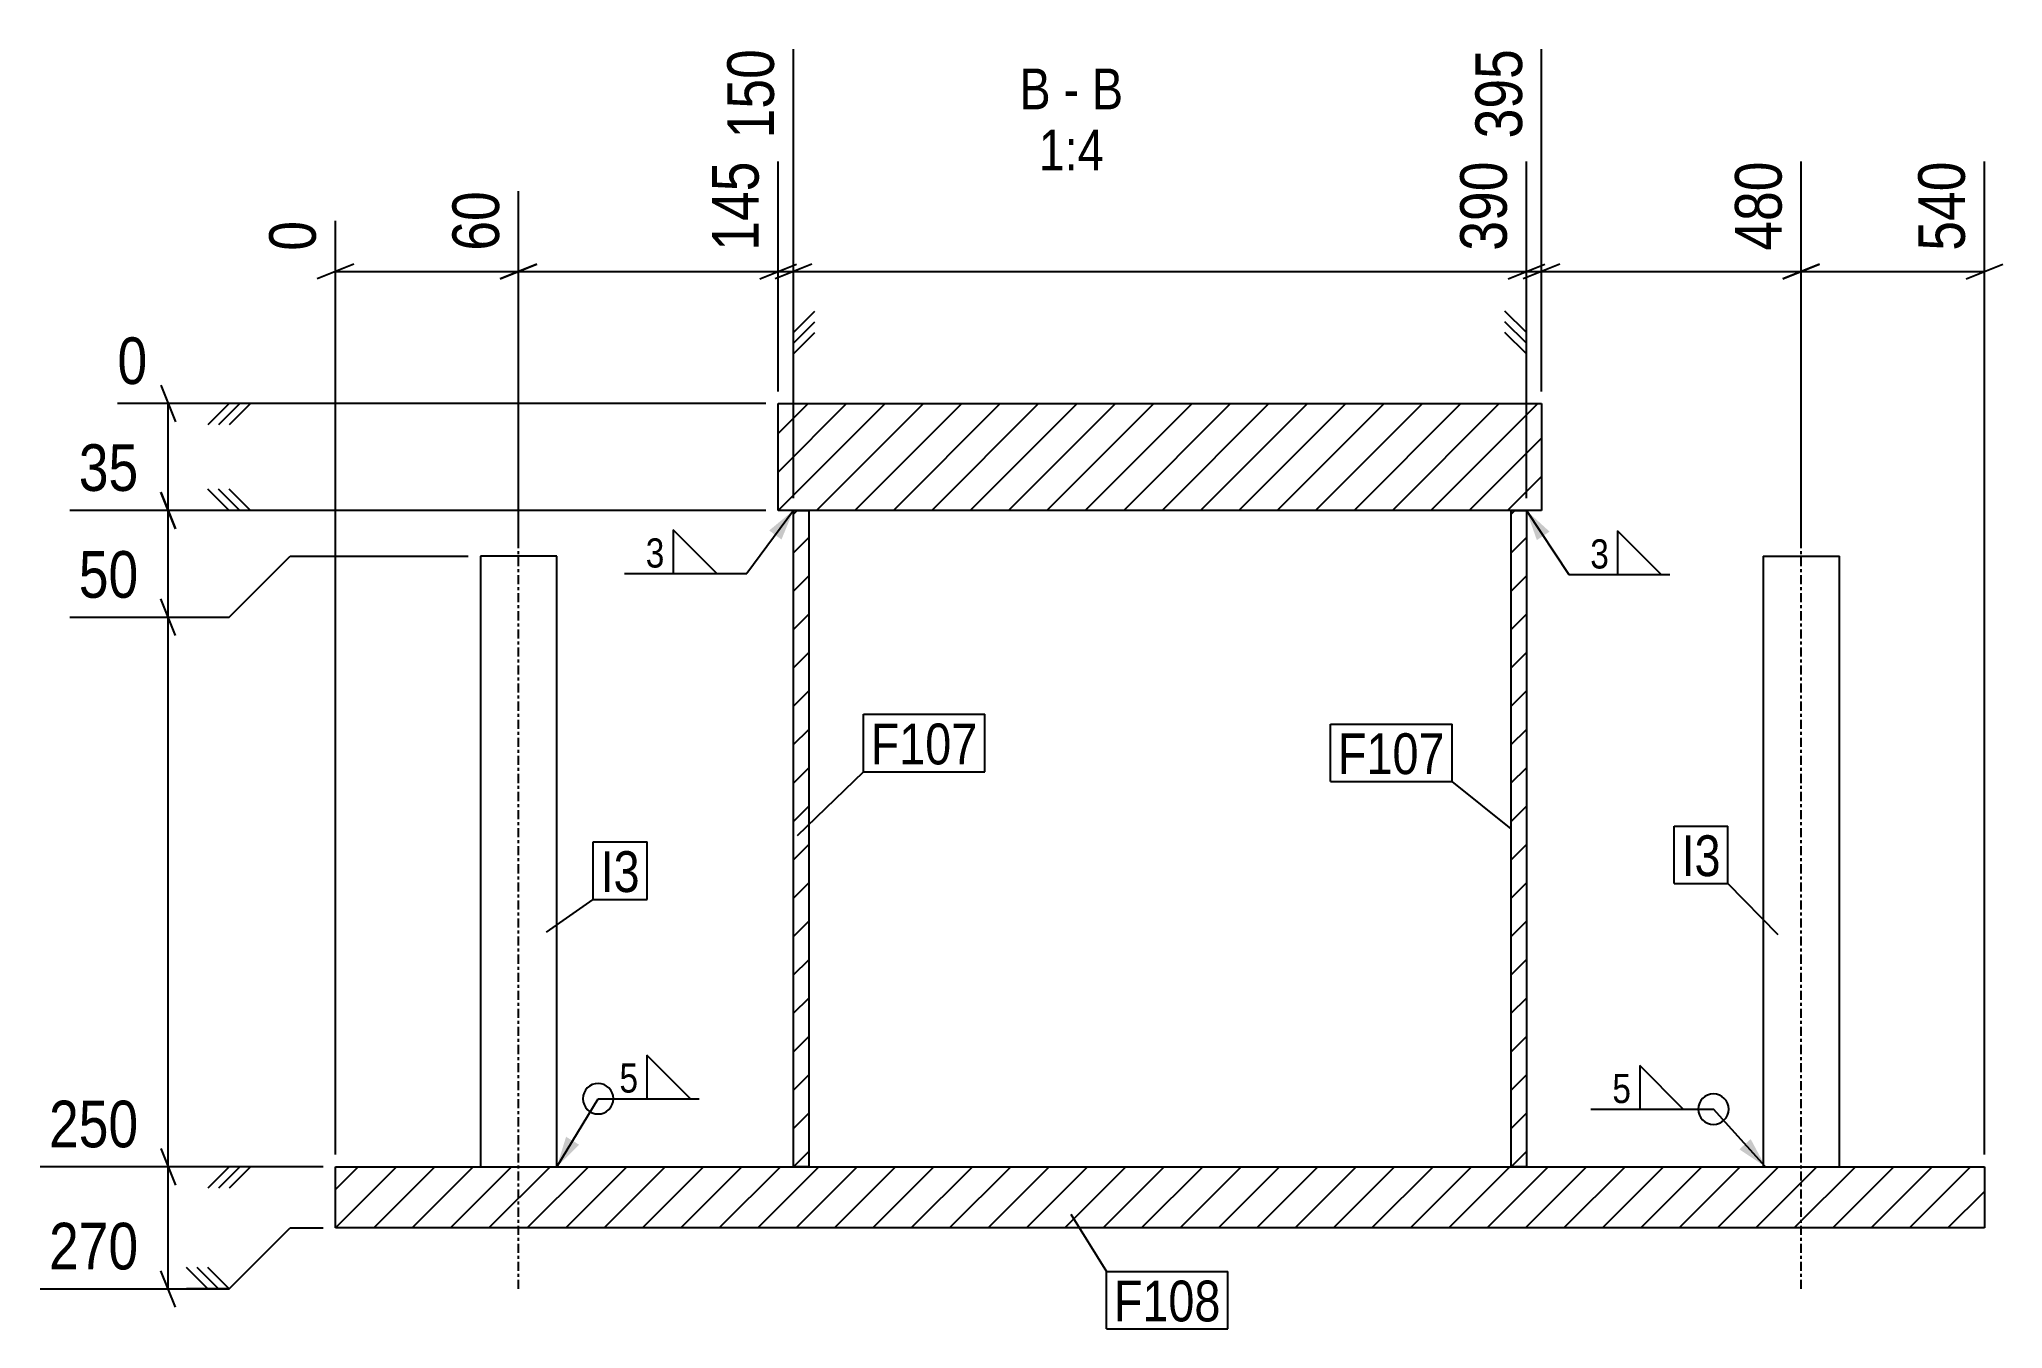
# Model space of a CAD drawing. Header units: millimetres. Extents: x 9 to 44203, y 10 to 1769.
# Drawn here: x 9 to 652, y 10 to 432 of the extents above; entities that cross this region are included whole.
import ezdxf

# ---------------------------------------------------------------- set-up
doc = ezdxf.new("R2010")
doc.units = ezdxf.units.MM
doc.linetypes.add('DXK_LINE_DOT2', pattern=[3.9198, 1.9599, -1.9599])
doc.linetypes.add('DXK_LINE_DOT3', pattern=[5.9187, 2.979, -0.9799, 0.9799, -0.9799])
for name, color, linetype in [('MÅLSÆTNING', 7, 'Continuous'), ('STÅL', 7, 'Continuous'), ('TEKST', 7, 'Continuous')]:
    doc.layers.add(name, color=color, linetype=linetype)
doc.styles.add('Arial Narrow', font='ARIALN.TTF', dxfattribs={"height": 0.2})

msp = doc.modelspace()

# ---------------------------------------------------------------- hatches: boundary and pattern name
at = {"layer": 'STÅL', "linetype": 'Continuous'}
h = msp.add_hatch(dxfattribs=at)
h.set_pattern_fill('', scale=2.8, style=0, pattern_type=0)
h.set_pattern_definition([(45, (251.279, 277.624), (-6.28618, 6.28618), [])])
h.paths.add_polyline_path([(251.28, 312.62), (251.28, 277.62), (501.28, 277.62), (501.28, 312.62)])
h = msp.add_hatch(dxfattribs=at)
h.set_pattern_fill('', scale=2.8, style=0, pattern_type=0)
h.set_pattern_definition([(45, (256.2846, 62.624), (-6.28618, 6.28618), [])])
h.paths.add_polyline_path([(256.28, 277.62), (256.28, 62.62), (261.28, 62.62), (261.28, 277.62)])
h = msp.add_hatch(dxfattribs=at)
h.set_pattern_fill('', scale=2.8, style=0, pattern_type=0)
h.set_pattern_definition([(45, (491.279, 62.624), (-6.28618, 6.28618), [])])
h.paths.add_polyline_path([(491.28, 277.62), (491.28, 62.62), (496.28, 62.62), (496.28, 277.62)])
h = msp.add_hatch(dxfattribs=at)
h.set_pattern_fill('', scale=2.8, style=0, pattern_type=0)
h.set_pattern_definition([(45, (106.279, 42.624), (-6.28618, 6.28618), [])])
h.paths.add_polyline_path([(106.28, 62.62), (106.28, 42.62), (646.28, 42.62), (646.28, 62.62)])
at = {"layer": 'TEKST', "linetype": 'Continuous'}
for points in [[(248.34, 271.06), (256.28, 277.62), (252.36, 268.09)], [(499.72, 267.91), (496.28, 277.62), (503.89, 270.67)], [(186.1, 69.88), (178.78, 62.62), (181.83, 72.47)], [(569.75, 71.72), (574.6, 62.62), (566.04, 68.37)]]:
    msp.add_hatch(color=3, dxfattribs=at).paths.add_polyline_path(points)

# ---------------------------------------------------------------- linework, layer by layer
at = {"layer": 'MÅLSÆTNING', "color": 7, "linetype": 'Continuous'}
for p, q in [((256.28, 281.62), (256.28, 428.74)), ((256.28, 281.62), (256.28, 428.74)), ((501.28, 316.62), (501.28, 428.74)), ((501.28, 316.62), (501.28, 428.74)), ((251.28, 316.62), (251.28, 391.94)), ((251.28, 316.62), (251.28, 391.94)), ((496.28, 281.62), (496.28, 391.94)), ((586.28, 266.62), (586.28, 391.94)), ((586.28, 266.62), (586.28, 391.94)), ((646.28, 66.62), (646.28, 391.94)), ((166.28, 266.62), (166.28, 382.19)), ((106.28, 66.62), (106.28, 372.44)), ((112.28, 358.29), (100.28, 353.49)), ((106.28, 355.89), (166.28, 355.89)), ((160.28, 353.49), (172.28, 358.29)), ((166.28, 355.89), (251.28, 355.89)), ((245.28, 353.49), (257.28, 358.29)), ((245.28, 353.49), (257.28, 358.29)), ((262.28, 358.29), (250.28, 353.49)), ((262.28, 358.29), (250.28, 353.49)), ((251.28, 355.89), (256.28, 355.89)), ((256.28, 355.89), (496.28, 355.89)), ((490.28, 353.49), (502.28, 358.29)), ((507.28, 358.29), (495.28, 353.49)), ((496.28, 355.89), (501.28, 355.89)), ((501.28, 355.89), (586.28, 355.89)), ((592.28, 358.29), (580.28, 353.49)), ((580.28, 353.49), (592.28, 358.29)), ((586.28, 355.89), (646.28, 355.89)), ((640.28, 353.49), (652.28, 358.29)), ((256.28, 335.89), (263.28, 342.89)), ((256.28, 328.89), (256.28, 342.89)), ((256.28, 335.89), (263.28, 342.89)), ((256.28, 328.89), (256.28, 342.89)), ((496.28, 335.89), (489.28, 342.89)), ((496.28, 335.89), (489.28, 342.89)), ((496.28, 328.89), (496.28, 342.89)), ((496.28, 328.89), (496.28, 342.89)), ((256.28, 332.39), (263.28, 339.39)), ((256.28, 332.39), (263.28, 339.39)), ((256.28, 328.89), (263.28, 335.89)), ((256.28, 328.89), (263.28, 335.89)), ((496.28, 332.39), (489.28, 339.39)), ((496.28, 332.39), (489.28, 339.39)), ((496.28, 328.89), (489.28, 335.89)), ((496.28, 328.89), (489.28, 335.89)), ((49.08, 318.62), (53.88, 306.62)), ((247.28, 312.62), (34.93, 312.62)), ((51.48, 277.62), (51.48, 312.62)), ((71.48, 312.62), (64.48, 305.62)), ((78.48, 312.62), (64.48, 312.62)), ((74.98, 312.62), (67.98, 305.62)), ((78.48, 312.62), (71.48, 305.62)), ((53.88, 271.62), (49.08, 283.62)), ((49.08, 283.62), (53.88, 271.62)), ((71.48, 277.62), (64.48, 284.62)), ((71.48, 277.62), (64.48, 284.62)), ((74.98, 277.62), (67.98, 284.62)), ((74.98, 277.62), (67.98, 284.62)), ((78.48, 277.62), (71.48, 284.62)), ((78.48, 277.62), (71.48, 284.62)), ((247.28, 277.62), (19.35, 277.62)), ((247.28, 277.62), (19.35, 277.62)), ((51.48, 242.62), (51.48, 277.62)), ((78.48, 277.62), (64.48, 277.62)), ((78.48, 277.62), (64.48, 277.62)), ((71.48, 242.62), (91.48, 262.62)), ((71.48, 242.62), (91.48, 262.62)), ((91.48, 262.62), (149.78, 262.62)), ((91.48, 262.62), (149.78, 262.62)), ((53.88, 236.62), (49.08, 248.62)), ((53.88, 236.62), (49.08, 248.62)), ((19.35, 242.62), (71.48, 242.62)), ((51.48, 62.62), (51.48, 242.62)), ((49.08, 68.62), (53.88, 56.62)), ((49.08, 68.62), (53.88, 56.62)), ((102.28, 62.62), (9.6, 62.62)), ((102.28, 62.62), (9.6, 62.62)), ((51.48, 22.62), (51.48, 62.62)), ((71.48, 62.62), (64.48, 55.62)), ((78.48, 62.62), (64.48, 62.62)), ((71.48, 62.62), (64.48, 55.62)), ((78.48, 62.62), (64.48, 62.62)), ((74.98, 62.62), (67.98, 55.62)), ((74.98, 62.62), (67.98, 55.62)), ((78.48, 62.62), (71.48, 55.62)), ((78.48, 62.62), (71.48, 55.62)), ((71.48, 22.62), (91.48, 42.62)), ((91.48, 42.62), (102.28, 42.62)), ((53.88, 16.62), (49.08, 28.62)), ((64.48, 22.62), (57.48, 29.62)), ((67.98, 22.62), (60.98, 29.62)), ((71.48, 22.62), (64.48, 29.62)), ((9.6, 22.62), (71.48, 22.62)), ((71.48, 22.62), (57.48, 22.62))]:
    msp.add_line(p, q, dxfattribs=at)
at = {"layer": 'STÅL', "color": 2, "linetype": 'Continuous'}
for p, q in [((251.28, 277.62), (251.28, 312.62)), ((251.28, 312.62), (501.28, 312.62)), ((501.28, 312.62), (501.28, 277.62)), ((501.28, 277.62), (251.28, 277.62)), ((256.28, 62.62), (256.28, 277.62)), ((256.28, 277.62), (261.28, 277.62)), ((261.28, 277.62), (261.28, 62.62)), ((491.28, 62.62), (491.28, 277.62)), ((491.28, 277.62), (496.28, 277.62)), ((496.28, 277.62), (496.28, 62.62)), ((153.78, 262.62), (153.78, 62.62)), ((178.78, 262.62), (153.78, 262.62)), ((178.78, 62.62), (178.78, 262.62)), ((573.78, 262.62), (573.78, 62.62)), ((573.78, 262.62), (598.78, 262.62)), ((598.78, 62.62), (598.78, 262.62)), ((106.28, 42.62), (106.28, 62.62)), ((106.28, 62.62), (646.28, 62.62)), ((261.28, 62.62), (256.28, 62.62)), ((496.28, 62.62), (491.28, 62.62)), ((646.28, 62.62), (646.28, 42.62)), ((646.28, 42.62), (106.28, 42.62))]:
    msp.add_line(p, q, dxfattribs=at)
at = {"layer": 'STÅL', "color": 7, "linetype": 'DXK_LINE_DOT3'}
for p, q in [((166.28, 22.62), (166.28, 302.62)), ((586.28, 22.62), (586.28, 302.62))]:
    msp.add_line(p, q, dxfattribs=at)
at = {"layer": 'STÅL', "color": 7, "linetype": 'DXK_LINE_DOT2'}
for p, q in [((153.78, 62.62), (178.78, 62.62)), ((573.78, 62.62), (598.78, 62.62))]:
    msp.add_line(p, q, dxfattribs=at)
at = {"layer": 'TEKST', "color": 3, "linetype": 'Continuous'}
for p, q in [((256.28, 277.62), (241.02, 256.92)), ((496.28, 277.62), (510.21, 256.61)), ((178.78, 62.62), (192.31, 84.94)), ((574.6, 62.62), (557.54, 81.52))]:
    msp.add_line(p, q, dxfattribs=at)
for centre, start, end in [((192.31, 84.94), 90, 270), ((557.54, 81.52), 90, 270), ((557.54, 81.52), 270, 90)]:
    msp.add_arc(centre, 5, start, end, dxfattribs=at)

# ---------------------------------------------------------------- wipeouts: each hides what was drawn before it
at = {"color": 0, "linetype": 'Continuous'}
for points in [[(340.52, 408.99), (340.52, 422.99), (330.3, 422.99), (330.3, 408.99)], [(349.82, 408.99), (349.82, 422.99), (344.72, 422.99), (344.72, 408.99)], [(364.25, 408.99), (364.25, 422.99), (354.02, 422.99), (354.02, 408.99)], [(357.94, 388.99), (357.94, 402.99), (336.61, 402.99), (336.61, 388.99)]]:
    msp.add_wipeout(points, dxfattribs=at).dxf.layer = 'TEKST'
at = {"color": 0}
for points in [[(214.82, 258.12), (214.82, 269.72), (207.12, 269.72), (207.12, 258.12)], [(524.1, 257.81), (524.1, 269.41), (516.41, 269.41), (516.41, 257.81)], [(316.53, 194.45), (316.53, 208.45), (281.57, 208.45), (281.57, 194.45)], [(469.55, 191.25), (469.55, 205.25), (434.59, 205.25), (434.59, 191.25)], [(559.9, 157.84), (559.9, 171.84), (547.1, 171.84), (547.1, 157.84)], [(205.93, 152.64), (205.93, 166.64), (193.13, 166.64), (193.13, 152.64)], [(206.2, 86.14), (206.2, 97.74), (198.51, 97.74), (198.51, 86.14)], [(531.34, 82.72), (531.34, 94.32), (523.65, 94.32), (523.65, 82.72)], [(396.16, 12), (396.16, 26), (361.2, 26), (361.2, 12)]]:
    msp.add_wipeout(points, dxfattribs=at).dxf.layer = 'TEKST'

# ---------------------------------------------------------------- next in the draw order: linework, layer by layer
at = {"layer": 'TEKST', "color": 3, "linetype": 'Continuous'}
for p, q in [((231.16, 256.92), (216.87, 271.21)), ((216.87, 271.21), (216.87, 256.92)), ((540.44, 256.61), (526.16, 270.89)), ((526.16, 270.89), (526.16, 256.61)), ((200.92, 256.92), (241.02, 256.92)), ((216.87, 256.92), (231.16, 256.92)), ((510.21, 256.61), (543.3, 256.61)), ((526.16, 256.61), (540.44, 256.61)), ((222.55, 84.94), (208.26, 99.22)), ((208.26, 99.22), (208.26, 84.94)), ((547.68, 81.52), (533.4, 95.81)), ((533.4, 95.81), (533.4, 81.52)), ((192.31, 84.94), (225.4, 84.94)), ((208.26, 84.94), (222.55, 84.94)), ((517.45, 81.52), (557.54, 81.52)), ((533.4, 81.52), (547.68, 81.52))]:
    msp.add_line(p, q, dxfattribs=at)
msp.add_arc((192.31, 84.94), 5, 270, 90, dxfattribs=at)

# ---------------------------------------------------------------- next in the draw order: texts
at = {"layer": 'TEKST', "color": 3, "linetype": 'Continuous', "style": 'Arial Narrow'}
for s, height, p in [('B', 13.36, (330.3, 408.99)), ('B', 13.36, (354.02, 408.99)), ('-', 13.36, (344.72, 408.99)), ('1:4', 13.362, (336.61, 388.99))]:
    msp.add_text(s, height=height, dxfattribs=at).set_placement(p)
at = {"layer": 'TEKST', "color": 3, "style": 'Arial Narrow'}
for s, p in [('3', (207.92, 258.92)), ('3', (517.21, 258.61)), ('5', (199.31, 86.94)), ('5', (524.45, 83.52))]:
    msp.add_text(s, height=9.54, dxfattribs=at).set_placement(p)

# ---------------------------------------------------------------- next in the draw order: wipeouts: each hides what was drawn before it
at = {"color": 0, "linetype": 'Continuous'}
for points in [[(253.08, 431.94), (230.68, 431.94), (230.68, 396.29), (253.08, 396.29)], [(493.08, 395.14), (470.68, 395.14), (470.68, 359.49), (493.08, 359.49)], [(583.08, 395.14), (560.68, 395.14), (560.68, 359.49), (583.08, 359.49)], [(643.08, 395.14), (620.68, 395.14), (620.68, 359.49), (643.08, 359.49)], [(163.08, 385.39), (140.68, 385.39), (140.68, 359.49), (163.08, 359.49)], [(103.08, 375.64), (80.68, 375.64), (80.68, 359.49), (103.08, 359.49)], [(47.88, 315.82), (47.88, 338.22), (31.73, 338.22), (31.73, 315.82)], [(44.96, 280.82), (44.96, 303.22), (19.06, 303.22), (19.06, 280.82)], [(44.96, 245.82), (44.96, 268.22), (19.06, 268.22), (19.06, 245.82)], [(44.96, 65.82), (44.96, 88.22), (9.31, 88.22), (9.31, 65.82)], [(44.96, 25.82), (44.96, 48.22), (9.31, 48.22), (9.31, 25.82)]]:
    msp.add_wipeout(points, dxfattribs=at).dxf.layer = 'MÅLSÆTNING'
at = {"color": 0}
for points in [[(316.53, 194.45), (316.53, 208.45), (281.57, 208.45), (281.57, 194.45)], [(469.55, 191.25), (469.55, 205.25), (434.59, 205.25), (434.59, 191.25)], [(559.9, 157.84), (559.9, 171.84), (547.1, 171.84), (547.1, 157.84)], [(205.93, 152.64), (205.93, 166.64), (193.13, 166.64), (193.13, 152.64)], [(396.16, 12), (396.16, 26), (361.2, 26), (361.2, 12)]]:
    msp.add_wipeout(points, dxfattribs=at).dxf.layer = 'TEKST'

# ---------------------------------------------------------------- next in the draw order: linework, layer by layer
at = {"layer": 'MÅLSÆTNING', "color": 7, "linetype": 'Continuous'}
for p, q in [((496.28, 281.62), (496.28, 391.94)), ((166.28, 266.62), (166.28, 382.19)), ((172.28, 358.29), (160.28, 353.49)), ((490.28, 353.49), (502.28, 358.29)), ((507.28, 358.29), (495.28, 353.49)), ((19.35, 242.62), (71.48, 242.62))]:
    msp.add_line(p, q, dxfattribs=at)
at = {"layer": 'TEKST', "color": 7, "linetype": 'Continuous'}
for p, q in [((279.17, 210.85), (318.93, 210.85)), ((279.17, 192.05), (279.17, 210.85)), ((318.93, 192.05), (318.93, 210.85)), ((432.19, 207.65), (471.95, 207.65)), ((432.19, 188.85), (432.19, 207.65)), ((471.95, 188.85), (471.95, 207.65)), ((257.58, 171.16), (279.17, 192.05)), ((279.17, 192.05), (318.93, 192.05)), ((432.19, 188.85), (471.95, 188.85)), ((491.28, 173.29), (471.95, 188.85)), ((544.7, 174.24), (562.3, 174.24)), ((544.7, 155.44), (544.7, 174.24)), ((562.3, 155.44), (562.3, 174.24)), ((190.73, 169.04), (208.33, 169.04)), ((190.73, 150.24), (190.73, 169.04)), ((208.33, 150.24), (208.33, 169.04)), ((544.7, 155.44), (562.3, 155.44)), ((578.71, 138.64), (562.3, 155.44)), ((175.36, 139.52), (190.73, 150.24)), ((190.73, 150.24), (208.33, 150.24)), ((347.12, 47.15), (358.8, 28.4)), ((358.8, 28.4), (398.56, 28.4)), ((358.8, 9.6), (358.8, 28.4)), ((398.56, 9.6), (398.56, 28.4)), ((358.8, 9.6), (398.56, 9.6))]:
    msp.add_line(p, q, dxfattribs=at)

# ---------------------------------------------------------------- next in the draw order: texts
at = {"layer": 'MÅLSÆTNING', "color": 3, "linetype": 'Continuous', "style": 'Arial Narrow'}
for s, height, p in [('150', 15.271, (249.88, 399.49)), ('390', 15.271, (489.88, 362.69)), ('480', 15.271, (579.88, 362.69)), ('540', 15.271, (639.88, 362.69)), ('60', 15.271, (159.88, 362.69)), ('0', 15.27, (99.88, 362.69))]:
    msp.add_text(s, height=height, rotation=90.00021, dxfattribs=at).set_placement(p)
for s, height, p in [('0', 15.27, (34.93, 319.02)), ('35', 15.271, (22.26, 284.02)), ('50', 15.271, (22.26, 249.02)), ('250', 15.271, (12.51, 69.02)), ('270', 15.271, (12.51, 29.02))]:
    msp.add_text(s, height=height, dxfattribs=at).set_placement(p)
at = {"layer": 'TEKST', "color": 3, "style": 'Arial Narrow'}
for s, p in [('F107', (281.57, 194.45)), ('F107', (434.59, 191.25)), ('I3', (547.1, 157.84)), ('I3', (193.13, 152.64)), ('F108', (361.2, 12))]:
    msp.add_text(s, height=13.362, dxfattribs=at).set_placement(p)

# ---------------------------------------------------------------- next in the draw order: wipeouts: each hides what was drawn before it
at = {"color": 0, "linetype": 'Continuous'}
for points in [[(498.08, 431.94), (475.68, 431.94), (475.68, 396.29), (498.08, 396.29)], [(248.08, 395.14), (225.68, 395.14), (225.68, 359.49), (248.08, 359.49)]]:
    msp.add_wipeout(points, dxfattribs=at).dxf.layer = 'MÅLSÆTNING'

# ---------------------------------------------------------------- next in the draw order: texts
at = {"layer": 'MÅLSÆTNING', "color": 3, "linetype": 'Continuous', "style": 'Arial Narrow'}
for s, p in [('395', (494.88, 399.49)), ('145', (244.88, 362.69))]:
    msp.add_text(s, height=15.271, rotation=90.00021, dxfattribs=at).set_placement(p)

doc.saveas('drawing.dxf')
